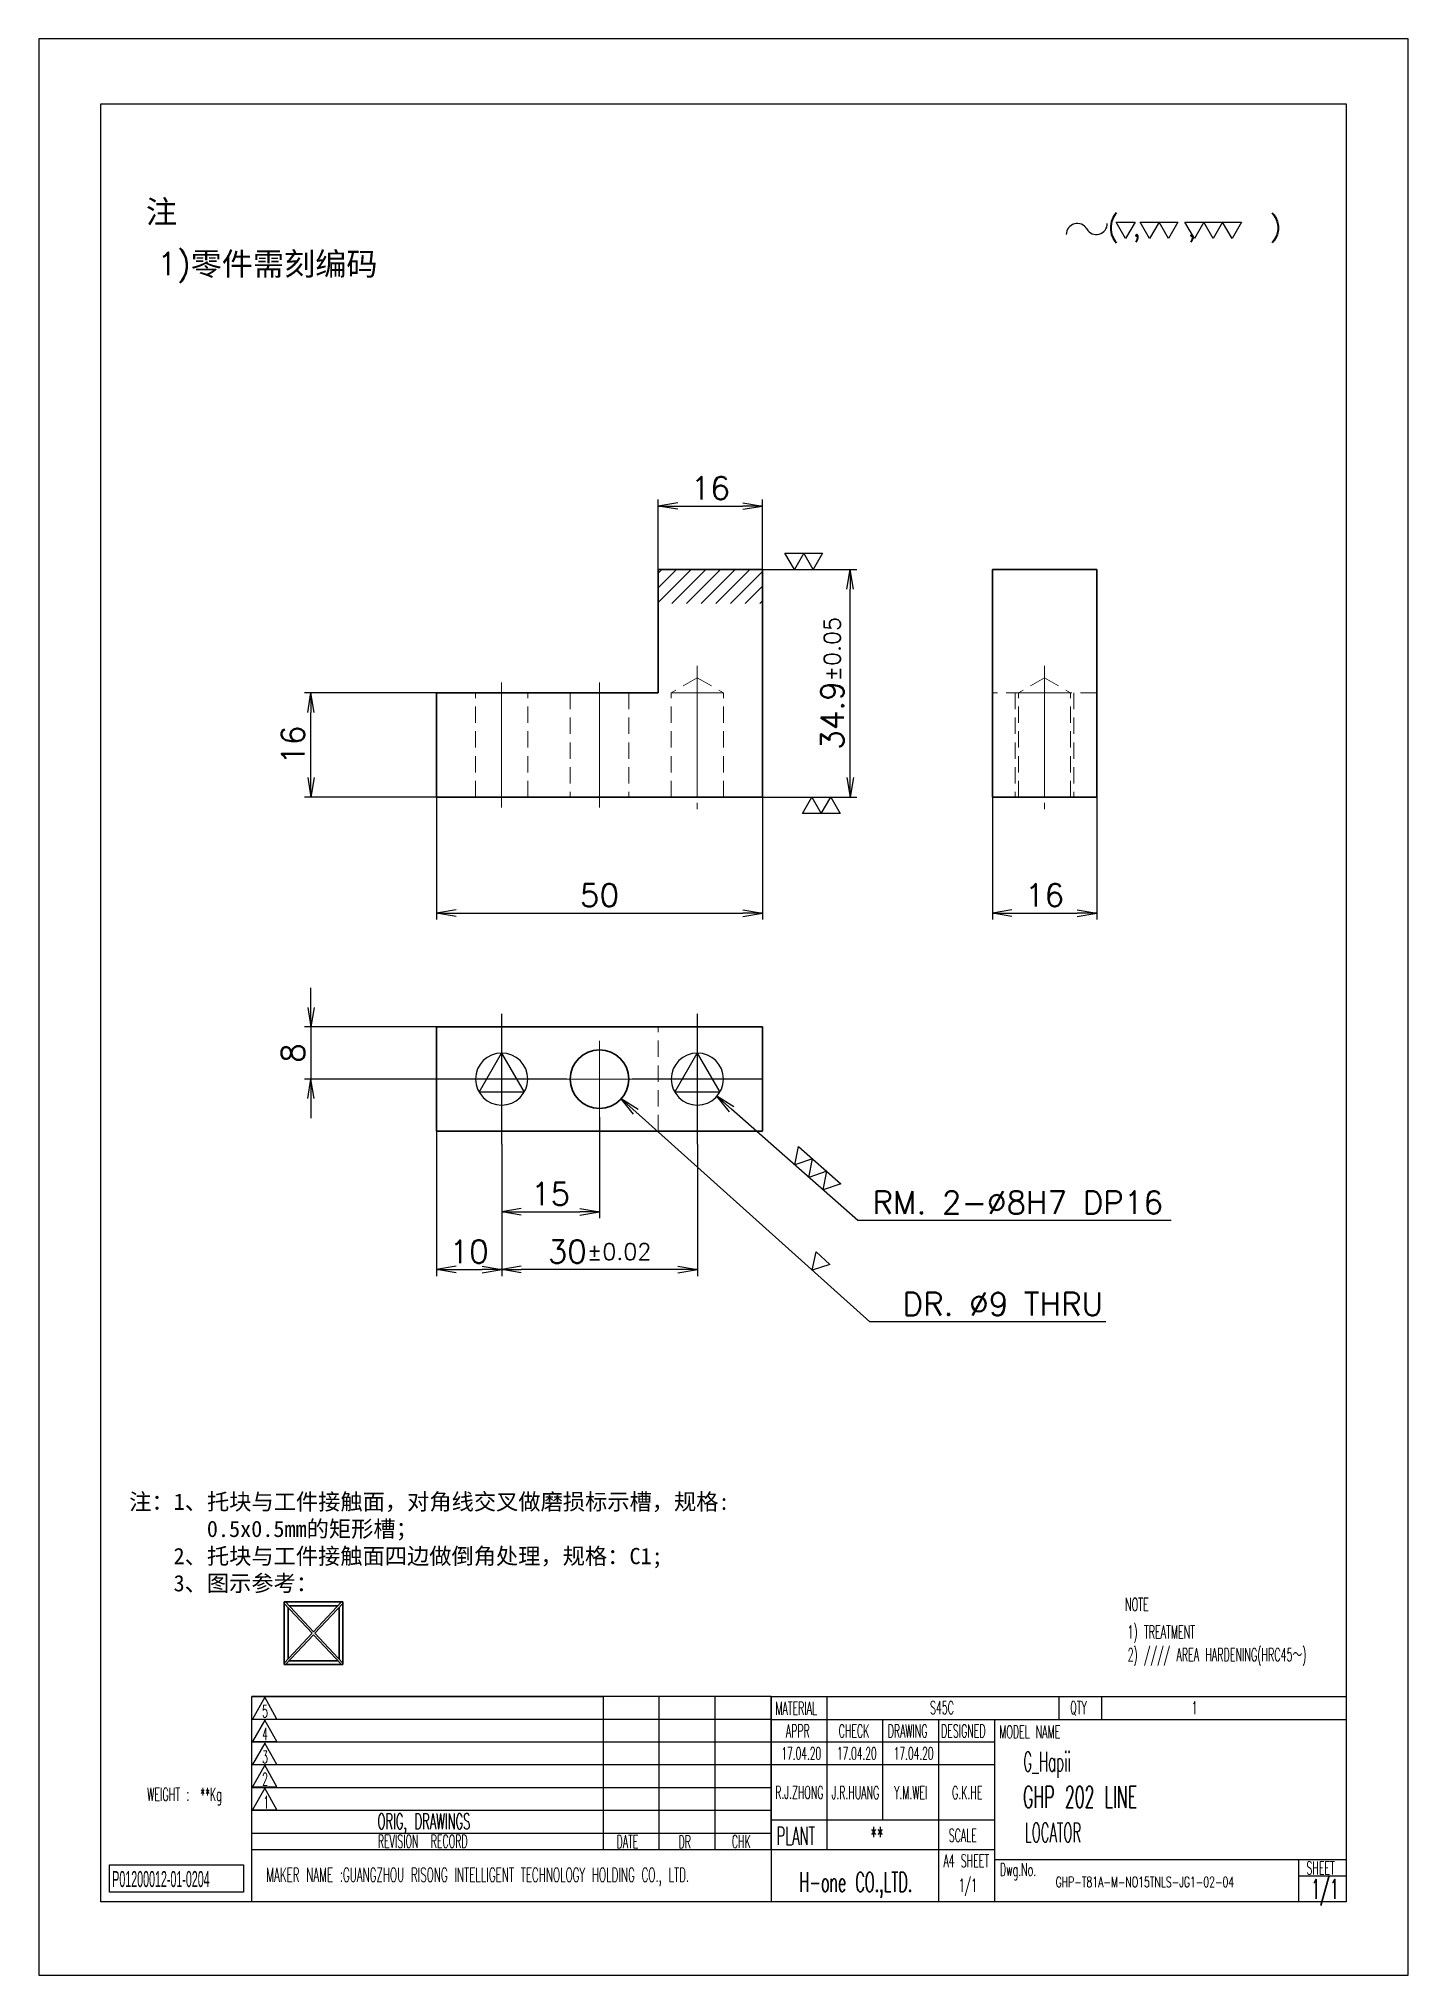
# Model space of a CAD drawing. Header units: millimetres. Extents: x 5606 to 13175, y -3239 to -2051.
# Drawn here: x 8779.6 to 8989.6, y -3239.2 to -2942.2 of the extents above; entities that cross this region are included whole.
import ezdxf
from ezdxf.enums import TextEntityAlignment as Align

# ---------------------------------------------------------------- set-up
doc = ezdxf.new("R2010")
doc.units = ezdxf.units.MM
doc.linetypes.add('CENTER-HOKUTO', pattern=[23, 20, -1, 1, -1])
doc.linetypes.add('HIDDEN-HOKUTO', pattern=[3.8, 2.5, -1.3])
for name, color, linetype, lineweight in [('\\M+195B6\\M+18E9A(TEXT)', 7, 'Continuous', 40), ('AM_7', 2, 'CENTER-HOKUTO', 30), ('AM_HID', 1, 'HIDDEN-HOKUTO', 25), ('标注线(DIM)', 3, 'Continuous', 25)]:
    doc.layers.add(name, color=color, linetype=linetype, lineweight=lineweight)
doc.layers.add('title_frame', color=7, linetype='Continuous')
doc.layers.add('word_dim', color=253, linetype='Continuous')
doc.styles.add('MX_NOTE_STANDARD', font='txt.shx', dxfattribs={"bigfont": 'bigfont.shx'})
doc.styles.get("Standard").update_dxf_attribs({"font": 'romans.shx', "bigfont": 'bigfont.shx'})
doc.dimstyles.new('RS1-1', dxfattribs={"dimtxt": 3.5, "dimasz": 3, "dimexe": 1, "dimexo": 0, "dimgap": 1, "dimtad": 3, "dimdsep": 46, "dimtxsty": 'Standard', "dimblk1": 'OPEN', "dimblk2": 'OPEN', "dimsah": 1, "dimcen": 0, "dimclrd": 256, "dimclre": 256, "dimclrt": 3, "dimazin": 2, "dimtfac": 1, "dimtmove": 0, "dimatfit": 3, "dimldrblk": 'OPEN', "dimfxl": 0, "dimtolj": 1, "dimtzin": 0, "dimarcsym": 0})

msp = doc.modelspace()

# ---------------------------------------------------------------- texts
at = {"ltscale": 2, "char_height": 3.5, "attachment_point": 1}
for s, insert, width in [('{\\fSimSun|b0|i0|c134|p2;\\C3;注}', (8796.004, -2966.986), 10.36469), ('{\\Fromans,bigfont|c134;\\C3;1)\\fSimSun|b0|i0|c134|p2;零件需刻编码}', (8797.763, -2974.973), 96.90613)]:
    msp.add_mtext(s, dxfattribs=dict(at, insert=insert, width=width))
at = {"linetype": 'Continuous', "insert": (8930.539, -3206.923), "char_height": 3, "width": 50.9, "attachment_point": 4}
msp.add_mtext('{\\W0.5;\\C3;G_Hapii }', dxfattribs=at)
at = {"color": 3, "linetype": 'Continuous', "insert": (8935.495, -3224.08), "char_height": 1.6, "width": 37.13137, "attachment_point": 1}
msp.add_mtext('{\\W0.65;GHP-T81A-M-NO15TNLS-JG1-02-04}', dxfattribs=at)
at = {"layer": '\\M+195B6\\M+18E9A(TEXT)', "insert": (8793.433, -3172.952), "char_height": 2.5, "width": 103.9142, "attachment_point": 4}
msp.add_mtext('{\\fSimSun|b0|i0|c134|p2;\\C3;注：1、托块与工件接触面，对角线交叉做磨损标示槽，规格:\\P       0.5x0.5mm的矩形槽；\\P    2、托块与工件接触面四边做倒角处理，规格：C1;\\P    3、图示参考：}', dxfattribs=at)
at = {"layer": 'title_frame', "color": 3, "style": 'MX_NOTE_STANDARD'}
for s, height, width, p in [('NOTE', 2, 0.5341, (8946.137, -3183.309)), ('NOTE', 1.96, 0.545, (8946.137, -3183.309)), ('NOTE', 1.96, 0.545, (8946.137, -3183.309)), ('1) TREATMENT', 2, 0.5341, (8946.526, -3187.532)), ('1) TREATMENT', 1.96, 0.545, (8946.526, -3187.532)), ('1) TREATMENT', 1.96, 0.545, (8946.526, -3187.532)), ('2) //// AREA HARDENING(HRC45\\M+18160)', 2, 0.5341, (8946.526, -3191.032)), ('2) //// AREA HARDENING(HRC45\\M+18160)', 2, 0.5341, (8946.526, -3191.032)), ('2) //// AREA HARDENING(HRC45\\M+18160)', 2, 0.5341, (8946.526, -3191.032)), ('S45C', 1.9728, 0.5341, (8916.236, -3199.144)), ('1', 1.973, 0.5341, (8956.363, -3199.144)), ('17.04.20', 1.9, 0.5341, (8893.449, -3206.119)), ('17.04.20', 1.9, 0.5341, (8901.961, -3206.119)), ('17.04.20', 1.9, 0.5341, (8910.678, -3206.119)), ('WEIGHT : ', 2, 0.5341, (8796.199, -3212.456)), ('**Kg', 2, 0.5341, (8804.346, -3212.456)), ('GHP 202 LINE', 3.3, 0.5341, (8930.501, -3213.492)), ('**', 2.74, 0.5341, (8907.055, -3219.173)), ('LOCATOR', 2.94, 0.5, (8930.749, -3218.756)), ('SHEET', 1.9728, 0.5341, (8973.952, -3223.731)), ('H-one CO.,LTD.', 3, 0.5341, (8896.218, -3226.393)), ('1/1', 1.9728, 0.5341, (8920.644, -3226.374)), ('1/1', 3, 0.5341, (8974.669, -3227.467))]:
    msp.add_text(s, height=height, dxfattribs=dict(at, width=width)).set_placement(p)
at = {"layer": 'title_frame', "color": 3, "style": 'MX_NOTE_STANDARD', "width": 0.5341}
for s, p in [('R.J.ZHONG', (8896.194, -3212.736)), ('J.R.HUANG', (8904.789, -3212.758)), ('Y.M.WEI', (8913.269, -3212.754)), ('G.K.HE', (8921.939, -3212.758))]:
    msp.add_text(s, height=1.9728, dxfattribs=at).set_placement(p, align=Align.BOTTOM_CENTER)
at = {"layer": 'title_frame', "color": 3, "insert": (8790.83, -3223.21), "char_height": 2.45, "width": 4.1107, "attachment_point": 1, "style": 'MX_NOTE_STANDARD'}
msp.add_mtext('{\\f3 of 9 Barcode|b0|i0|c0|p82;\\W0.5;P01200012-01-0204}', dxfattribs=at)

# ---------------------------------------------------------------- blocks, each defined once
blk = doc.blocks.new('A$C0CE446BE')
at = {"layer": 'title_frame'}
for p, q in [((-167.83, 0), (-167.83, 31.5)), ((-167.83, 31.5), (-113.92, 31.5)), ((-88.2, 31.5), (-167.83, 31.5)), ((-165.84, 31.38), (-167.72, 28.05)), ((-163.97, 28.05), (-165.84, 31.38)), ((-113.92, 8), (-113.92, 31.5)), ((-105.35, 8), (-105.35, 31.5)), ((-105.35, 8), (-105.35, 31.5)), ((-96.78, 8), (-96.78, 31.5)), ((-96.78, 8), (-96.78, 31.5)), ((-88.2, 8), (-88.2, 31.5)), ((-88.2, 31.5), (-88.2, 0)), ((-88.2, 31.5), (-88.2, 0)), ((-88.2, 31.5), (0, 31.5)), ((-79.62, 8), (-79.62, 31.5)), ((-44.1, 31.5), (-44.1, 28)), ((-37.53, 31.5), (-37.53, 28)), ((-113.92, 28), (-167.83, 28)), ((-88.2, 28), (-167.83, 28)), ((-167.72, 28.05), (-163.97, 28.05)), ((-165.84, 27.9), (-167.72, 24.58)), ((-163.97, 24.58), (-165.84, 27.9)), ((-88.2, 28), (0, 28)), ((-71.05, 12.6), (-71.05, 28)), ((-62.47, 0), (-62.47, 28)), ((-53.9, 0), (-53.9, 28)), ((-113.92, 24.5), (-167.83, 24.5)), ((-88.2, 24.5), (-167.83, 24.5)), ((-167.72, 24.58), (-163.97, 24.58)), ((-165.84, 24.37), (-167.72, 21.05)), ((-163.97, 21.05), (-165.84, 24.37)), ((-53.9, 24.5), (-88.2, 24.5)), ((-113.92, 21), (-167.83, 21)), ((-88.2, 21), (-167.83, 21)), ((-167.72, 21.05), (-163.97, 21.05)), ((-165.84, 20.96), (-167.72, 17.63)), ((-163.97, 17.63), (-165.84, 20.96)), ((-53.9, 21), (-88.2, 21)), ((-113.92, 17.5), (-167.83, 17.5)), ((-88.2, 17.5), (-167.83, 17.5)), ((-167.72, 17.63), (-163.97, 17.63)), ((-165.84, 17.43), (-167.72, 14.1)), ((-163.97, 14.1), (-165.84, 17.43)), ((-113.92, 14), (-167.83, 14)), ((-88.2, 14), (-167.83, 14)), ((-167.72, 14.1), (-163.97, 14.1)), ((-88.2, 12.6), (-53.9, 12.6)), ((-113.92, 10.5), (-167.83, 10.5)), ((-88.2, 10.5), (-167.83, 10.5)), ((-88.2, 8), (-167.83, 8)), ((-53.9, 8), (-88.2, 8)), ((-53.9, 6.5), (0, 6.5)), ((-7.35, 6.5), (-7.35, 0)), ((-7.35, 4), (0, 4)), ((0, 0), (-167.83, 0))]:
    blk.add_line(p, q, dxfattribs=at)
at = {"layer": 'title_frame', "color": 3, "style": 'MX_NOTE_STANDARD', "width": 0.5341}
for s, height, p in [('5', 1.92, (-166.24, 28.28)), ('MATERIAL', 1.973, (-87.53, 28.71)), ('QTY', 1.973, (-42.33, 28.8)), ('APPR', 1.973, (-85.93, 25.24)), ('CHECK', 1.973, (-77.84, 25.24)), ('DRAWING', 1.973, (-70.32, 25.24)), ('DESIGNED', 1.973, (-62.13, 25.24)), ('MODEL NAME', 1.973, (-53.2, 25.09)), ('4', 1.92, (-166.24, 24.8)), ('3', 1.92, (-166.24, 21.27)), ('2', 1.92, (-166.24, 17.86)), ('1', 1.92, (-166.04, 14.33)), ('ORIG, DRAWINGS', 2.4112, (-148.55, 11.16)), ('REVISION  RECORD', 1.9728, (-148.5, 8.32)), ('DATE', 1.973, (-111.89, 8.24)), ('DR', 1.973, (-102.39, 8.23)), ('CHK', 1.973, (-94.22, 8.27)), ('SCALE', 1.973, (-60.95, 9.22)), ('A4 SHEET', 1.973, (-61.77, 5.32)), ('MAKER NAME :GUANGZHOU RISONG INTELLIGENT TECHNOLOGY HOLDING CO., LTD.', 2.16, (-165.6, 3.07))]:
    blk.add_text(s, height=height, dxfattribs=at).set_placement(p)
blk = doc.blocks.new('A$C4356167B')
at = {"layer": 'word_dim', "ltscale": 2}
blk.add_blockref('A$C0CE446BE', (0, 0), dxfattribs=at)
at = {"layer": 'title_frame', "color": 3, "style": 'MX_NOTE_STANDARD', "width": 0.5341}
for s, height, p in [('PLANT', 2.74, (-87.36, 8.77)), ('Dwg.No.', 1.973, (-53.11, 3.98))]:
    blk.add_text(s, height=height, dxfattribs=at).set_placement(p)
blk = doc.blocks.new('A$C776344BA')
at = {"color": 7, "lineweight": 35, "ltscale": 0.4}
for p, q in [((0, 16), (0, 0)), ((15, 16), (15, 0)), ((1, 14.57), (1, 1.43)), ((14, 14.57), (14, 1.43))]:
    blk.add_line(p, q, dxfattribs=at)
at = {"color": 7, "lineweight": 35, "ltscale": 0.375}
for p, q in [((15, 16), (0, 16)), ((13.72, 15), (1.28, 15)), ((15, 0), (0, 0)), ((13.72, 1), (1.28, 1))]:
    blk.add_line(p, q, dxfattribs=at)
at = {"layer": '标注线(DIM)', "lineweight": -3}
for p, q in [((0, 15.63), (7.16, 8)), ((0.34, 16), (7.5, 8.37)), ((7.5, 8.37), (14.66, 16)), ((7.84, 8), (15, 15.63)), ((0, 0.37), (7.16, 8)), ((0.34, 0), (7.5, 7.63)), ((7.5, 7.63), (14.66, 0)), ((7.84, 8), (15, 0.37))]:
    blk.add_line(p, q, dxfattribs=at)
blk = doc.blocks.new('shiage0')
at = {"layer": 'word_dim', "color": 3, "linetype": 'Continuous'}
for centre, start, end in [((1.69, 0), 30, 180), ((4.61, 1.69), 210, 0)]:
    blk.add_arc(centre, 1.69, start, end, dxfattribs=at)
blk = doc.blocks.new('10')
at = {"layer": 'title_frame', "color": 3, "linetype": 'Continuous'}
for points in [[(9.63, 2.65), (8.18, 5.15), (11.07, 5.15)], [(13.31, 2.65), (11.86, 5.15), (17.64, 5.15), (16.2, 2.65), (14.75, 5.15)], [(20.17, 2.65), (18.73, 5.15), (27.4, 5.15), (25.95, 2.65), (24.51, 5.15), (23.06, 2.65), (21.62, 5.15)]]:
    blk.add_lwpolyline(points, close=True, dxfattribs=at)
blk.add_blockref('shiage0', (0.52, 3.24), dxfattribs=at)
blk.add_text('( ,   ,     )', height=3, dxfattribs=at).set_placement((6.84, 2.97))
blk = doc.blocks.new('MARK_8PIN')
at = {"color": 3, "linetype": 'Continuous'}
blk.add_lwpolyline([(0, 4), (-3.46, -2), (3.46, -2)], close=True, dxfattribs=at)
blk.add_circle((0, 0), 4, dxfattribs=at)
blk = doc.blocks.new('MARK_CENTER')
at = {"color": 2, "linetype": 'CENTER-HOKUTO'}
for p, q in [((0, 10), (0, -10)), ((-10, 0), (10, 0))]:
    blk.add_line(p, q, dxfattribs=at)
blk = doc.blocks.new('_Open')
at = {"color": 0, "lineweight": -2}
for p, q in [((-1, 0.167), (0, 0)), ((-1, -0.167), (0, 0)), ((0, 0), (-1, 0))]:
    blk.add_line(p, q, dxfattribs=at)
blk = doc.blocks.new('*D62')
at = {"layer": 'DEFPOINTS', "color": 0, "linetype": 'Continuous', "ltscale": 2}
for p in [(8850.55, -3111.75), (8880.55, -3111.75), (8850.55, -3130.96)]:
    blk.add_point(p, dxfattribs=at)
at = {"layer": 'word_dim', "linetype": 'Continuous', "lineweight": -2, "ltscale": 2}
for p, q in [((8850.55, -3111.75), (8850.55, -3131.96)), ((8880.55, -3111.75), (8880.55, -3131.96)), ((8877.55, -3130.96), (8853.55, -3130.96))]:
    blk.add_line(p, q, dxfattribs=at)
at = {"layer": 'word_dim', "linetype": 'Continuous', "lineweight": -2, "ltscale": 2, "xscale": 3, "yscale": 3, "zscale": 3, "rotation": 180}
blk.add_blockref('_Open', (8850.55, -3130.96), dxfattribs=at)
at = {"layer": 'word_dim', "linetype": 'Continuous', "lineweight": -2, "ltscale": 2, "xscale": 3, "yscale": 3, "zscale": 3}
blk.add_blockref('_Open', (8880.55, -3130.96), dxfattribs=at)
at = {"layer": 'word_dim', "color": 3, "linetype": 'Continuous', "ltscale": 2, "insert": (8865.55, -3128.21), "char_height": 3.5, "attachment_point": 5}
blk.add_mtext('\\A1;30{\\H0.715x;%%p0.02}', dxfattribs=at)
blk = doc.blocks.new('*D63')
at = {"layer": 'DEFPOINTS', "color": 0, "linetype": 'Continuous', "ltscale": 2}
for p in [(8865.55, -3107.6), (8850.55, -3111.75), (8865.55, -3122.1)]:
    blk.add_point(p, dxfattribs=at)
at = {"layer": 'word_dim', "linetype": 'Continuous', "lineweight": -2, "ltscale": 2}
for p, q in [((8865.55, -3107.6), (8865.55, -3123.1)), ((8850.55, -3111.75), (8850.55, -3123.1)), ((8853.55, -3122.1), (8862.55, -3122.1))]:
    blk.add_line(p, q, dxfattribs=at)
at = {"layer": 'word_dim', "linetype": 'Continuous', "lineweight": -2, "ltscale": 2, "xscale": 3, "yscale": 3, "zscale": 3, "rotation": 180}
blk.add_blockref('_Open', (8850.55, -3122.1), dxfattribs=at)
at = {"layer": 'word_dim', "linetype": 'Continuous', "lineweight": -2, "ltscale": 2, "xscale": 3, "yscale": 3, "zscale": 3}
blk.add_blockref('_Open', (8865.55, -3122.1), dxfattribs=at)
at = {"layer": 'word_dim', "color": 3, "linetype": 'Continuous', "ltscale": 2, "insert": (8858.05, -3119.35), "char_height": 3.5, "attachment_point": 5}
blk.add_mtext('\\A1;15', dxfattribs=at)
blk = doc.blocks.new('*D64')
at = {"layer": 'DEFPOINTS', "color": 0, "linetype": 'Continuous', "ltscale": 2}
for p in [(8877.54, -3099.1), (8883.55, -3104.39)]:
    blk.add_point(p, dxfattribs=at)
at = {"layer": 'word_dim', "linetype": 'Continuous', "lineweight": -2, "ltscale": 2}
for p, q in [((8905.16, -3123.43), (8885.8, -3106.37)), ((8953.2, -3123.43), (8905.16, -3123.43))]:
    blk.add_line(p, q, dxfattribs=at)
at = {"layer": 'word_dim', "linetype": 'Continuous', "lineweight": -2, "ltscale": 2, "xscale": 3, "yscale": 3, "zscale": 3, "rotation": 138.6324527778043}
blk.add_blockref('_Open', (8883.55, -3104.39), dxfattribs=at)
at = {"layer": 'word_dim', "color": 3, "linetype": 'Continuous', "ltscale": 2, "insert": (8929.68, -3120.68), "char_height": 3.5, "attachment_point": 5}
blk.add_mtext('\\A1;RM. 2-∅8H7 DP16', dxfattribs=at)
blk = doc.blocks.new('shiage3')
at = {"layer": 'word_dim', "color": 3, "linetype": 'Continuous'}
for p, q in [((-1.44, 2.5), (7.22, 2.5)), ((0, 0), (-1.44, 2.5)), ((1.44, 2.5), (0, 0)), ((2.89, 0), (1.44, 2.5)), ((4.33, 2.5), (2.89, 0)), ((5.77, 0), (4.33, 2.5)), ((7.22, 2.5), (5.77, 0))]:
    blk.add_line(p, q, dxfattribs=at)
blk = doc.blocks.new('*D65')
at = {"layer": 'DEFPOINTS', "color": 0, "linetype": 'Continuous', "ltscale": 2}
for p in [(8862.2, -3098.74), (8868.89, -3104.76)]:
    blk.add_point(p, dxfattribs=at)
at = {"layer": 'word_dim', "linetype": 'Continuous', "lineweight": -2, "ltscale": 2}
for p, q in [((8906.98, -3139), (8871.12, -3106.76)), ((8943.18, -3139), (8906.98, -3139))]:
    blk.add_line(p, q, dxfattribs=at)
at = {"layer": 'word_dim', "linetype": 'Continuous', "lineweight": -2, "ltscale": 2, "xscale": 3, "yscale": 3, "zscale": 3, "rotation": 138.0407007017143}
blk.add_blockref('_Open', (8868.89, -3104.76), dxfattribs=at)
at = {"layer": 'word_dim', "color": 3, "linetype": 'Continuous', "ltscale": 2, "insert": (8927.41, -3136.25), "char_height": 3.5, "attachment_point": 5}
blk.add_mtext('\\A1;DR. ∅9 THRU', dxfattribs=at)
blk = doc.blocks.new('shiage1')
at = {"layer": 'word_dim', "color": 3, "linetype": 'Continuous'}
for p, q in [((0, 0), (-1.44, 2.5)), ((-1.44, 2.5), (1.44, 2.5)), ((1.44, 2.5), (0, 0))]:
    blk.add_line(p, q, dxfattribs=at)
blk = doc.blocks.new('*D66')
at = {"layer": 'DEFPOINTS', "color": 0, "linetype": 'Continuous', "ltscale": 2}
for p in [(8821.31, -3042.51), (8840.55, -3042.51), (8840.55, -3058.51)]:
    blk.add_point(p, dxfattribs=at)
at = {"layer": 'word_dim', "linetype": 'Continuous', "lineweight": -2, "ltscale": 2}
for p, q in [((8840.55, -3042.51), (8820.31, -3042.51)), ((8821.31, -3055.51), (8821.31, -3045.51)), ((8840.55, -3058.51), (8820.31, -3058.51))]:
    blk.add_line(p, q, dxfattribs=at)
at = {"layer": 'word_dim', "linetype": 'Continuous', "lineweight": -2, "ltscale": 2, "xscale": 3, "yscale": 3, "zscale": 3}
for p, rotation in [((8821.31, -3042.51), 90), ((8821.31, -3058.51), 270)]:
    blk.add_blockref('_Open', p, dxfattribs=dict(at, rotation=rotation))
at = {"layer": 'word_dim', "color": 3, "linetype": 'Continuous', "ltscale": 2, "insert": (8818.56, -3050.51), "char_height": 3.5, "attachment_point": 5, "rotation": 90}
blk.add_mtext('\\A1;16', dxfattribs=at)
blk = doc.blocks.new('*D67')
at = {"layer": 'DEFPOINTS', "color": 0, "linetype": 'Continuous', "ltscale": 2}
for p in [(8840.55, -3058.51), (8890.55, -3058.51), (8890.55, -3076.29)]:
    blk.add_point(p, dxfattribs=at)
at = {"layer": 'word_dim', "linetype": 'Continuous', "lineweight": -2, "ltscale": 2}
for p, q in [((8840.55, -3058.51), (8840.55, -3077.29)), ((8890.55, -3058.51), (8890.55, -3077.29)), ((8843.55, -3076.29), (8887.55, -3076.29))]:
    blk.add_line(p, q, dxfattribs=at)
at = {"layer": 'word_dim', "linetype": 'Continuous', "lineweight": -2, "ltscale": 2, "xscale": 3, "yscale": 3, "zscale": 3, "rotation": 180}
blk.add_blockref('_Open', (8840.55, -3076.29), dxfattribs=at)
at = {"layer": 'word_dim', "linetype": 'Continuous', "lineweight": -2, "ltscale": 2, "xscale": 3, "yscale": 3, "zscale": 3}
blk.add_blockref('_Open', (8890.55, -3076.29), dxfattribs=at)
at = {"layer": 'word_dim', "color": 3, "linetype": 'Continuous', "ltscale": 2, "insert": (8865.55, -3073.54), "char_height": 3.5, "attachment_point": 5}
blk.add_mtext('\\A1;50', dxfattribs=at)
blk = doc.blocks.new('*D68')
at = {"layer": 'DEFPOINTS', "color": 0, "linetype": 'Continuous', "ltscale": 2}
for p in [(8890.55, -3023.61), (8903.99, -3023.61), (8890.55, -3058.51)]:
    blk.add_point(p, dxfattribs=at)
at = {"layer": 'word_dim', "linetype": 'Continuous', "lineweight": -2, "ltscale": 2}
for p, q in [((8890.55, -3023.61), (8904.99, -3023.61)), ((8903.99, -3055.51), (8903.99, -3026.61)), ((8890.55, -3058.51), (8904.99, -3058.51))]:
    blk.add_line(p, q, dxfattribs=at)
at = {"layer": 'word_dim', "linetype": 'Continuous', "lineweight": -2, "ltscale": 2, "xscale": 3, "yscale": 3, "zscale": 3}
for p, rotation in [((8903.99, -3023.61), 90), ((8903.99, -3058.51), 270)]:
    blk.add_blockref('_Open', p, dxfattribs=dict(at, rotation=rotation))
at = {"layer": 'word_dim', "color": 3, "linetype": 'Continuous', "ltscale": 2, "insert": (8901.24, -3041.06), "char_height": 3.5, "attachment_point": 5, "rotation": 90}
blk.add_mtext('\\A1;34.9{\\H0.715x;%%p0.05}', dxfattribs=at)
blk = doc.blocks.new('*D69')
at = {"layer": 'DEFPOINTS', "color": 0, "linetype": 'Continuous', "ltscale": 2}
for p in [(8925.79, -3058.51), (8941.79, -3058.51), (8941.79, -3076.29)]:
    blk.add_point(p, dxfattribs=at)
at = {"layer": 'word_dim', "linetype": 'Continuous', "lineweight": -2, "ltscale": 2}
for p, q in [((8925.79, -3058.51), (8925.79, -3077.29)), ((8941.79, -3058.51), (8941.79, -3077.29)), ((8928.79, -3076.29), (8938.79, -3076.29))]:
    blk.add_line(p, q, dxfattribs=at)
at = {"layer": 'word_dim', "linetype": 'Continuous', "lineweight": -2, "ltscale": 2, "xscale": 3, "yscale": 3, "zscale": 3, "rotation": 180}
blk.add_blockref('_Open', (8925.79, -3076.29), dxfattribs=at)
at = {"layer": 'word_dim', "linetype": 'Continuous', "lineweight": -2, "ltscale": 2, "xscale": 3, "yscale": 3, "zscale": 3}
blk.add_blockref('_Open', (8941.79, -3076.29), dxfattribs=at)
at = {"layer": 'word_dim', "color": 3, "linetype": 'Continuous', "ltscale": 2, "insert": (8933.79, -3073.54), "char_height": 3.5, "attachment_point": 5}
blk.add_mtext('\\A1;16', dxfattribs=at)
blk = doc.blocks.new('*D70')
at = {"layer": 'DEFPOINTS', "color": 0, "linetype": 'Continuous', "ltscale": 2}
for p in [(8890.55, -3013.86), (8874.55, -3029.51), (8890.55, -3029.51)]:
    blk.add_point(p, dxfattribs=at)
at = {"layer": 'word_dim', "linetype": 'Continuous', "lineweight": -2, "ltscale": 2}
for p, q in [((8874.55, -3029.51), (8874.55, -3012.86)), ((8877.55, -3013.86), (8887.55, -3013.86)), ((8890.55, -3029.51), (8890.55, -3012.86))]:
    blk.add_line(p, q, dxfattribs=at)
at = {"layer": 'word_dim', "linetype": 'Continuous', "lineweight": -2, "ltscale": 2, "xscale": 3, "yscale": 3, "zscale": 3, "rotation": 180}
blk.add_blockref('_Open', (8874.55, -3013.86), dxfattribs=at)
at = {"layer": 'word_dim', "linetype": 'Continuous', "lineweight": -2, "ltscale": 2, "xscale": 3, "yscale": 3, "zscale": 3}
blk.add_blockref('_Open', (8890.55, -3013.86), dxfattribs=at)
at = {"layer": 'word_dim', "color": 3, "linetype": 'Continuous', "ltscale": 2, "insert": (8882.55, -3011.11), "char_height": 3.5, "attachment_point": 5}
blk.add_mtext('\\A1;16', dxfattribs=at)
blk = doc.blocks.new('*D71')
at = {"layer": 'DEFPOINTS', "color": 0, "linetype": 'Continuous', "ltscale": 2}
for p in [(8840.55, -3109.75), (8850.55, -3111.75), (8850.55, -3130.96)]:
    blk.add_point(p, dxfattribs=at)
at = {"layer": 'word_dim', "linetype": 'Continuous', "lineweight": -2, "ltscale": 2}
for p, q in [((8840.55, -3109.75), (8840.55, -3131.96)), ((8850.55, -3111.75), (8850.55, -3131.96)), ((8843.55, -3130.96), (8847.55, -3130.96))]:
    blk.add_line(p, q, dxfattribs=at)
at = {"layer": 'word_dim', "linetype": 'Continuous', "lineweight": -2, "ltscale": 2, "xscale": 3, "yscale": 3, "zscale": 3, "rotation": 180}
blk.add_blockref('_Open', (8840.55, -3130.96), dxfattribs=at)
at = {"layer": 'word_dim', "linetype": 'Continuous', "lineweight": -2, "ltscale": 2, "xscale": 3, "yscale": 3, "zscale": 3}
blk.add_blockref('_Open', (8850.55, -3130.96), dxfattribs=at)
at = {"layer": 'word_dim', "color": 3, "linetype": 'Continuous', "ltscale": 2, "insert": (8845.55, -3128.21), "char_height": 3.5, "attachment_point": 5}
blk.add_mtext('\\A1;10', dxfattribs=at)
blk = doc.blocks.new('*D72')
at = {"layer": 'DEFPOINTS', "color": 0, "linetype": 'Continuous', "ltscale": 2}
for p in [(8840.55, -3093.75), (8821.31, -3101.75), (8840.55, -3101.75)]:
    blk.add_point(p, dxfattribs=at)
at = {"layer": 'word_dim', "linetype": 'Continuous', "lineweight": -2, "ltscale": 2}
for p, q in [((8821.31, -3090.75), (8821.31, -3087.75)), ((8840.55, -3093.75), (8820.31, -3093.75)), ((8821.31, -3093.75), (8821.31, -3101.75)), ((8840.55, -3101.75), (8820.31, -3101.75)), ((8821.31, -3104.75), (8821.31, -3107.75))]:
    blk.add_line(p, q, dxfattribs=at)
at = {"layer": 'word_dim', "linetype": 'Continuous', "lineweight": -2, "ltscale": 2, "xscale": 3, "yscale": 3, "zscale": 3}
for p, rotation in [((8821.31, -3093.75), 270), ((8821.31, -3101.75), 90)]:
    blk.add_blockref('_Open', p, dxfattribs=dict(at, rotation=rotation))
at = {"layer": 'word_dim', "color": 3, "linetype": 'Continuous', "ltscale": 2, "insert": (8818.56, -3097.75), "char_height": 3.5, "attachment_point": 5, "rotation": 90}
blk.add_mtext('\\A1;8', dxfattribs=at)

# ---------------------------------------------------------------- dimensions: what is measured, and where the dimension line sits
at = {"layer": 'word_dim', "linetype": 'Continuous', "ltscale": 2}
for base, p1, p2, picture, middle in [((8890.545, -3013.86), (8874.545, -3029.51), (8890.545, -3029.51), '*D70', (8882.545, -3011.11)), ((8890.545, -3076.286), (8840.545, -3058.508), (8890.545, -3058.508), '*D67', (8865.545, -3073.536)), ((8941.785, -3076.286), (8925.785, -3058.508), (8941.785, -3058.508), '*D69', (8933.785, -3073.536)), ((8850.545, -3130.962), (8840.545, -3109.748), (8850.545, -3111.748), '*D71', (8845.545, -3128.212))]:
    dim = msp.add_linear_dim(base=base, p1=p1, p2=p2, dimstyle='RS1-1', dxfattribs=at)
    dim.commit()
    dim.dimension.update_dxf_attribs({"geometry": picture, "text_midpoint": middle})
for base, p1, p2, angle, text, picture, middle in [((8903.99, -3023.608), (8890.545, -3058.508), (8890.545, -3023.608), 90, '<>{\\H0.715x;%%p0.05}', '*D68', (8901.24, -3041.058)), ((8850.545, -3130.962), (8880.545, -3111.748), (8850.545, -3111.748), 180, '<>{\\H0.715x;%%p0.02}', '*D62', (8865.545, -3128.212))]:
    dim = msp.add_linear_dim(base=base, p1=p1, p2=p2, angle=angle, text=text, dimstyle='RS1-1', dxfattribs=at)
    dim.commit()
    dim.dimension.update_dxf_attribs({"geometry": picture, "text_midpoint": middle})
for base, p1, p2, angle, picture, middle in [((8821.308, -3042.508), (8840.545, -3058.508), (8840.545, -3042.508), 90, '*D66', (8818.558, -3050.508)), ((8821.308, -3101.748), (8840.545, -3093.748), (8840.545, -3101.748), 90, '*D72', (8818.558, -3097.748)), ((8865.545, -3122.096), (8850.545, -3111.748), (8865.545, -3107.598), 180, '*D63', (8858.045, -3119.346))]:
    dim = msp.add_linear_dim(base=base, p1=p1, p2=p2, angle=angle, dimstyle='RS1-1', dxfattribs=at)
    dim.commit()
    dim.dimension.update_dxf_attribs({"geometry": picture, "text_midpoint": middle})
for p1, p2, text, picture, middle in [((8862.199, -3098.74), (8868.892, -3104.757), 'DR. <> THRU', '*D65', (8927.409, -3138.999)), ((8877.543, -3099.105), (8883.547, -3104.392), 'RM. 2-<>H7 DP16', '*D64', (8929.678, -3123.426))]:
    dim = msp.add_diameter_dim_2p(p1=p1, p2=p2, text=text, dimstyle='RS1-1', override={"dimtoh": 1, "dimtofl": 0}, dxfattribs=at)
    dim.commit()
    dim.dimension.update_dxf_attribs({"geometry": picture, "text_midpoint": middle, "dimtype": 163})

# ---------------------------------------------------------------- hatches: boundary and pattern name
at = {"layer": 'word_dim', "linetype": 'Continuous', "ltscale": 2}
h = msp.add_hatch(dxfattribs=at)
h.set_pattern_fill('ANSI31', color=256, scale=0.5, style=0)
h.set_pattern_definition([(45, (259.4817, 5.9016), (-1.12253202, 1.12253202), [])])
h.paths.add_polyline_path([(8890.545, -3023.608), (8874.545, -3023.608), (8874.545, -3028.807), (8890.545, -3028.807)])

# ---------------------------------------------------------------- linework, layer by layer
at = {"color": 7, "lineweight": 35, "ltscale": 0.472501}
msp.add_line((8874.545, -3023.608), (8874.545, -3042.508), dxfattribs=at)
at = {"color": 7, "lineweight": 35, "ltscale": 0.4}
for p, q in [((8890.545, -3023.608), (8874.545, -3023.608)), ((8925.785, -3023.608), (8941.785, -3023.608)), ((8840.545, -3058.508), (8840.545, -3042.508)), ((8941.785, -3058.508), (8925.785, -3058.508)), ((8840.545, -3109.748), (8840.545, -3093.748)), ((8890.545, -3109.748), (8890.545, -3093.748))]:
    msp.add_line(p, q, dxfattribs=at)
at = {"color": 7, "lineweight": 35}
for p, q in [((8890.545, -3023.608), (8890.545, -3058.508)), ((8925.785, -3023.608), (8925.785, -3058.508)), ((8941.785, -3023.608), (8941.785, -3058.508)), ((8874.545, -3042.508), (8840.545, -3042.508)), ((8840.545, -3058.508), (8890.545, -3058.508)), ((8840.545, -3093.748), (8890.545, -3093.748)), ((8840.545, -3109.748), (8890.545, -3109.748))]:
    msp.add_line(p, q, dxfattribs=at)
msp.add_circle((8865.545, -3101.748), 4.5, dxfattribs=at)
at = {"layer": 'AM_7', "color": 2, "lineweight": 13}
for p, q in [((8850.545, -3060.108), (8850.545, -3040.909)), ((8865.545, -3040.908), (8865.545, -3060.109)), ((8880.545, -3038.368), (8880.545, -3060.339)), ((8933.785, -3038.368), (8933.785, -3060.34)), ((8865.545, -3095.898), (8865.545, -3107.598)), ((8871.395, -3101.748), (8859.695, -3101.748)), ((8885.745, -3101.748), (8875.345, -3101.748))]:
    msp.add_line(p, q, dxfattribs=at)
at = {"layer": 'AM_HID', "color": 1, "lineweight": 13}
for p, q in [((8880.545, -3040.199), (8876.545, -3042.508)), ((8880.545, -3040.199), (8884.545, -3042.508)), ((8933.785, -3040.199), (8929.785, -3042.508)), ((8933.785, -3040.199), (8937.785, -3042.508)), ((8846.545, -3058.508), (8846.545, -3042.508)), ((8854.545, -3058.508), (8854.545, -3042.508)), ((8861.045, -3042.508), (8861.045, -3058.508)), ((8870.045, -3042.508), (8870.045, -3058.508)), ((8876.545, -3042.508), (8882.463, -3042.508)), ((8876.545, -3058.508), (8876.545, -3042.508)), ((8878.628, -3042.508), (8884.545, -3042.508)), ((8884.545, -3058.508), (8884.545, -3042.508)), ((8941.785, -3042.508), (8925.785, -3042.508)), ((8929.285, -3042.508), (8929.285, -3058.508)), ((8929.785, -3042.508), (8937.296, -3042.508)), ((8929.785, -3058.508), (8929.785, -3042.508)), ((8929.785, -3058.508), (8929.785, -3042.508)), ((8930.275, -3042.508), (8937.785, -3042.508)), ((8937.785, -3058.508), (8937.785, -3042.508)), ((8937.785, -3058.508), (8937.785, -3042.508)), ((8938.285, -3042.508), (8938.285, -3058.508)), ((8874.545, -3109.748), (8874.545, -3093.748))]:
    msp.add_line(p, q, dxfattribs=at)
at = {"layer": 'title_frame'}
for p, q in [((8789.062, -2952.193), (8980.062, -2952.193)), ((8789.062, -3227.943), (8789.062, -2952.193)), ((8794.062, -2952.193), (8980.062, -2952.193)), ((8980.062, -2952.193), (8980.062, -3227.943)), ((8891.862, -3196.443), (8891.862, -3199.943)), ((8790.416, -3222.253), (8810.944, -3222.253)), ((8790.416, -3226.454), (8790.416, -3222.253)), ((8810.944, -3222.253), (8810.944, -3226.454)), ((8980.062, -3227.943), (8789.062, -3227.943)), ((8810.944, -3226.454), (8790.416, -3226.454)), ((8980.062, -3227.943), (8926.162, -3227.943)), ((8980.062, -3227.943), (8926.162, -3227.943))]:
    msp.add_line(p, q, dxfattribs=at)
at = {"layer": 'title_frame', "color": 4}
msp.add_lwpolyline([(8779.562, -3239.193), (8989.562, -3239.193), (8989.562, -2942.193), (8779.562, -2942.193)], close=True, dxfattribs=at)
at = {"layer": 'word_dim', "color": 3, "linetype": 'Continuous', "ltscale": 2}
for points in [[(8895.427, -3023.608), (8893.982, -3021.106), (8899.762, -3021.106), (8898.317, -3023.608), (8896.872, -3021.106)], [(8901.001, -3058.508), (8902.446, -3061.011), (8896.666, -3061.011), (8898.111, -3058.508), (8899.556, -3061.011)]]:
    msp.add_lwpolyline(points, close=True, dxfattribs=at)

# ---------------------------------------------------------------- block references
at = {"layer": 'word_dim', "linetype": 'Continuous', "ltscale": 2}
msp.add_blockref('10', (8936.593, -2975.458), dxfattribs=at)
at = {"layer": 'word_dim', "color": 3, "linetype": 'CENTER-HOKUTO', "ltscale": 2, "xscale": -1}
for p in [(8850.545, -3101.748), (8880.545, -3101.748)]:
    msp.add_blockref('MARK_CENTER', p, dxfattribs=at)
at = {"layer": 'word_dim', "color": 3, "ltscale": 2, "xscale": -1}
msp.add_blockref('MARK_8PIN', (8850.545, -3101.748), dxfattribs=at)
at = {"layer": 'word_dim', "color": 3, "linetype": 'Continuous', "ltscale": 2, "xscale": -1}
msp.add_blockref('MARK_8PIN', (8880.545, -3101.748), dxfattribs=at)
at = {"layer": 'word_dim', "color": 3, "linetype": 'Continuous', "ltscale": 2}
for name, p, rotation in [('shiage3', (8895.491, -3114.91), 318.6324527778011), ('shiage1', (8898.15, -3131.064), 318.0407007017083)]:
    msp.add_blockref(name, p, dxfattribs=dict(at, rotation=rotation))
at = {"layer": 'word_dim', "ltscale": 2}
msp.add_blockref('A$C4356167B', (8980.062, -3227.943), dxfattribs=at)
at = {"layer": '标注线(DIM)', "lineweight": -3, "xscale": 0.5999999999994543, "yscale": 0.6000000000003638, "zscale": 0.6}
msp.add_blockref('A$C776344BA', (8817.208, -3191.545), dxfattribs=at)

msp.set_redraw_order([(e.dxf.handle, doc.entitydb.next_handle()) for e in msp.query("TEXT MTEXT ATTDEF DIMENSION ARC_DIMENSION")])  # texts and dimensions are drawn at this point

doc.saveas('drawing.dxf')
